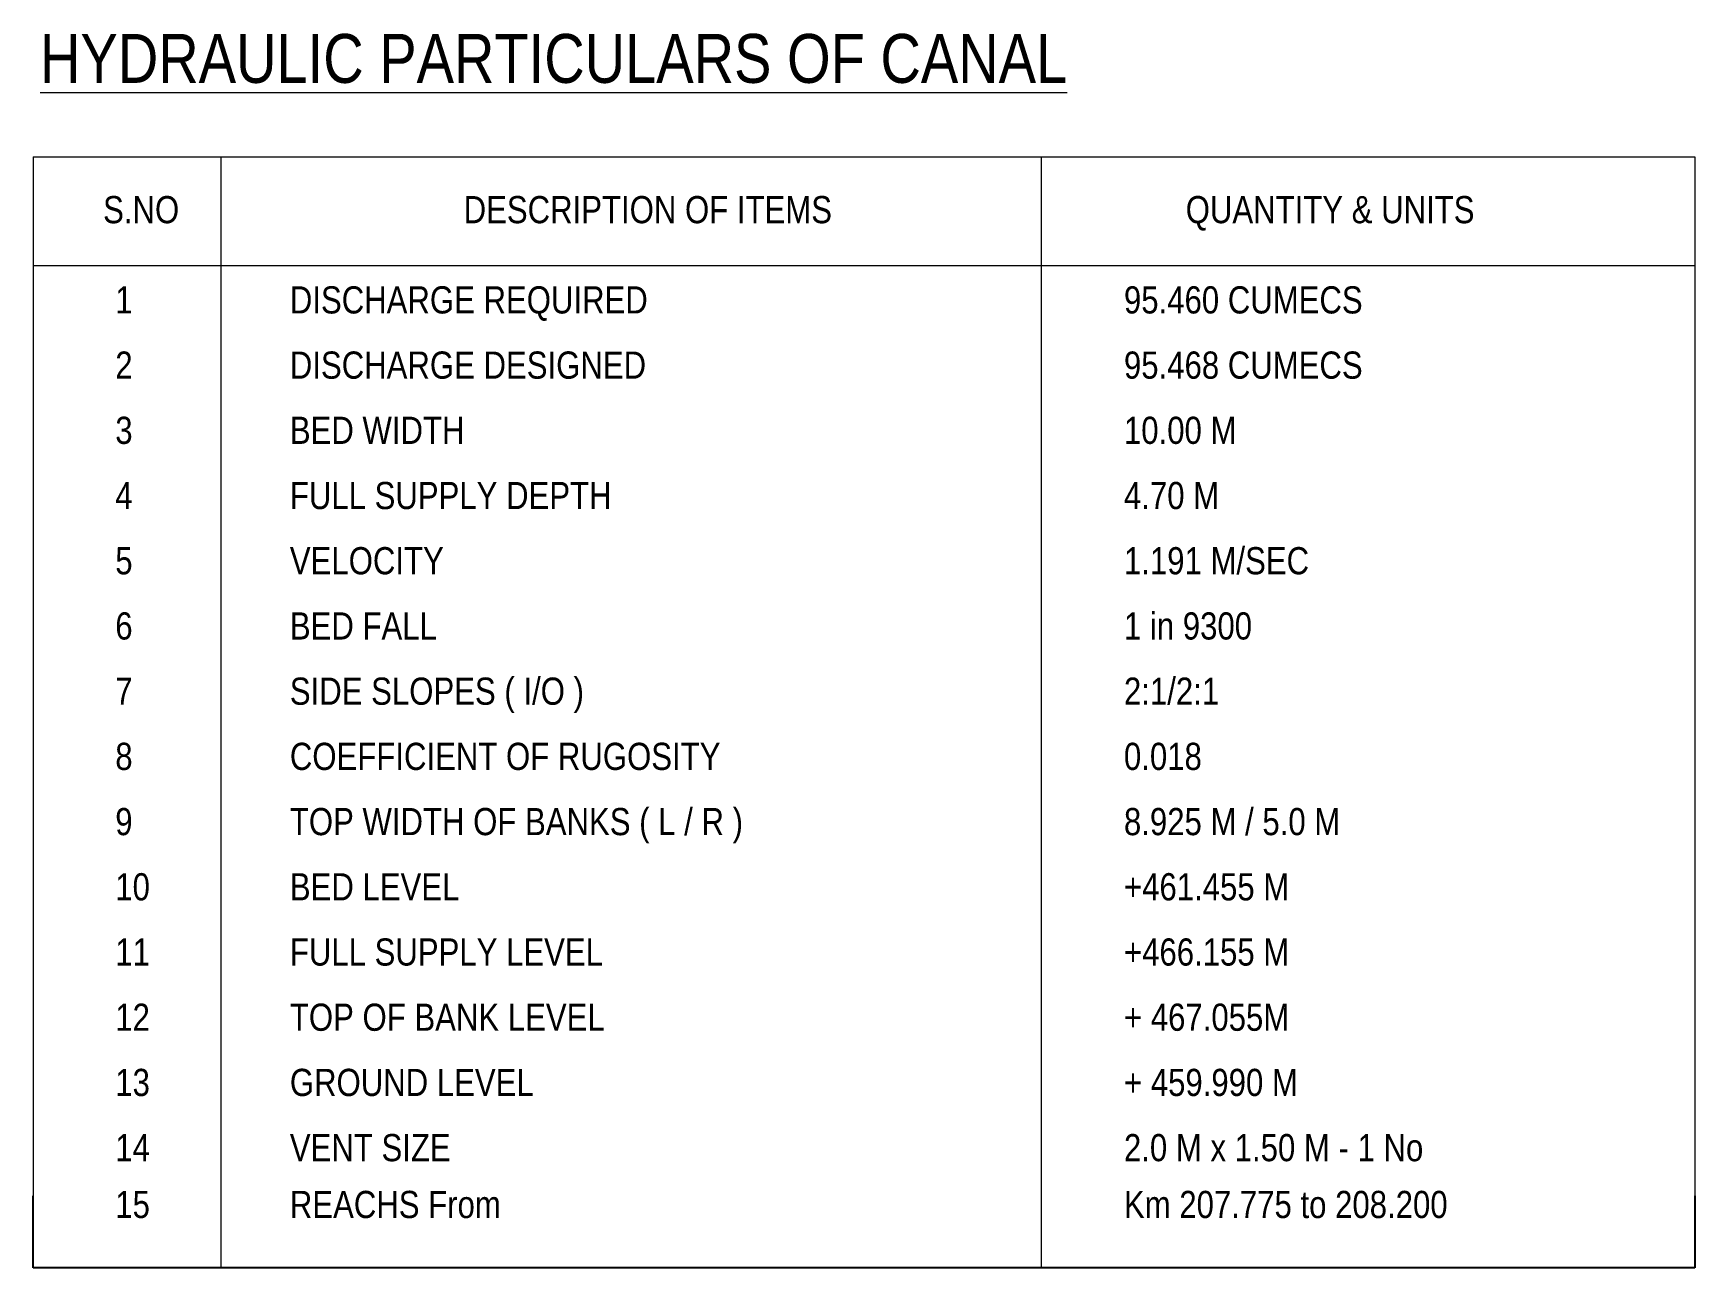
# Model space of a CAD drawing. Header units: millimetres. Extents: x 80 to 7279, y -662 to 1358.
# Drawn here: x 6731.3 to 6884.2, y 1147.8 to 1261.4 of the extents above; entities that cross this region are included whole.
import ezdxf

# ---------------------------------------------------------------- set-up
doc = ezdxf.new("R2010")
doc.units = ezdxf.units.MM
doc.layers.add('MAIN', color=7, linetype='Continuous')
doc.layers.add('TEXT_GENERAL', color=4, linetype='Continuous')
doc.styles.add('ARIAL NARROW', font='ARIALN.TTF')

msp = doc.modelspace()

# ---------------------------------------------------------------- texts
at = {"layer": 'MAIN', "color": 0, "lineweight": 5, "style": 'ARIAL NARROW'}
msp.add_text('%%UHYDRAULIC PARTICULARS OF CANAL', height=4.5, dxfattribs=at).set_placement((6731.965, 1256.864))
at = {"layer": 'TEXT_GENERAL', "color": 0, "lineweight": 5, "style": 'ARIAL NARROW'}
for s, p in [('S.NO', (6737.768, 1243.95)), ('DESCRIPTION OF ITEMS', (6770.937, 1243.95)), ('QUANTITY & UNITS', (6837.361, 1243.95)), ('1', (6738.889, 1235.646)), ('DISCHARGE REQUIRED', (6754.948, 1235.646)), ('95.460 CUMECS', (6831.68, 1235.646)), ('2', (6738.889, 1229.646)), ('DISCHARGE DESIGNED', (6754.948, 1229.646)), ('95.468 CUMECS', (6831.68, 1229.646)), ('3', (6738.889, 1223.646)), ('BED WIDTH', (6754.948, 1223.646)), ('10.00 M', (6831.68, 1223.646)), ('4', (6738.889, 1217.646)), ('FULL SUPPLY DEPTH', (6754.948, 1217.646)), ('4.70 M', (6831.68, 1217.646)), ('5', (6738.889, 1211.646)), ('VELOCITY', (6754.948, 1211.646)), ('1.191 M/SEC', (6831.68, 1211.646)), ('6', (6738.889, 1205.646)), ('BED FALL', (6754.948, 1205.646)), ('1 in 9300', (6831.68, 1205.646)), ('7', (6738.889, 1199.646)), ('SIDE SLOPES ( I/O )', (6754.948, 1199.646)), ('2:1/2:1', (6831.68, 1199.646)), ('8', (6738.889, 1193.646)), ('COEFFICIENT OF RUGOSITY', (6754.948, 1193.646)), ('0.018', (6831.68, 1193.646)), ('9', (6738.889, 1187.646)), ('TOP WIDTH OF BANKS ( L / R )', (6754.948, 1187.646)), ('8.925 M / 5.0 M', (6831.68, 1187.646)), ('10', (6738.889, 1181.646)), ('BED LEVEL', (6754.948, 1181.646)), ('+461.455 M', (6831.68, 1181.646)), ('11', (6738.889, 1175.646)), ('FULL SUPPLY LEVEL', (6754.948, 1175.646)), ('+466.155 M', (6831.68, 1175.646)), ('12', (6738.889, 1169.646)), ('TOP OF BANK LEVEL', (6754.948, 1169.646)), ('+ 467.055M', (6831.68, 1169.646)), ('13', (6738.889, 1163.646)), ('GROUND LEVEL', (6754.948, 1163.646)), ('+ 459.990 M', (6831.68, 1163.646)), ('14', (6738.889, 1157.646)), ('VENT SIZE', (6754.948, 1157.646)), ('2.0 M x 1.50 M - 1 No', (6831.68, 1157.646)), ('15', (6738.889, 1152.417)), ('REACHS From ', (6754.948, 1152.417)), ('Km 207.775 to 208.200', (6831.68, 1152.417))]:
    msp.add_text(s, height=2.5, dxfattribs=at).set_placement(p)

# ---------------------------------------------------------------- linework, layer by layer
for p, q in [((6731.341, 1147.842), (6731.341, 1154.449)), ((6884.192, 1154.449), (6884.192, 1147.842)), ((6884.192, 1147.842), (6731.341, 1147.842))]:
    msp.add_line(p, q)
at = {"layer": 'TEXT_GENERAL', "color": 0, "lineweight": 5}
for p, q in [((6731.341, 1250.061), (6884.192, 1250.061)), ((6731.341, 1250.061), (6731.341, 1154.449)), ((6748.611, 1250.061), (6748.611, 1147.842)), ((6824.06, 1250.061), (6824.06, 1147.842)), ((6884.192, 1250.061), (6884.192, 1154.449)), ((6731.341, 1240.061), (6884.192, 1240.061))]:
    msp.add_line(p, q, dxfattribs=at)

msp.set_redraw_order([(e.dxf.handle, doc.entitydb.next_handle()) for e in msp.query("TEXT MTEXT ATTDEF DIMENSION ARC_DIMENSION")])  # texts and dimensions are drawn at this point

doc.saveas('drawing.dxf')
